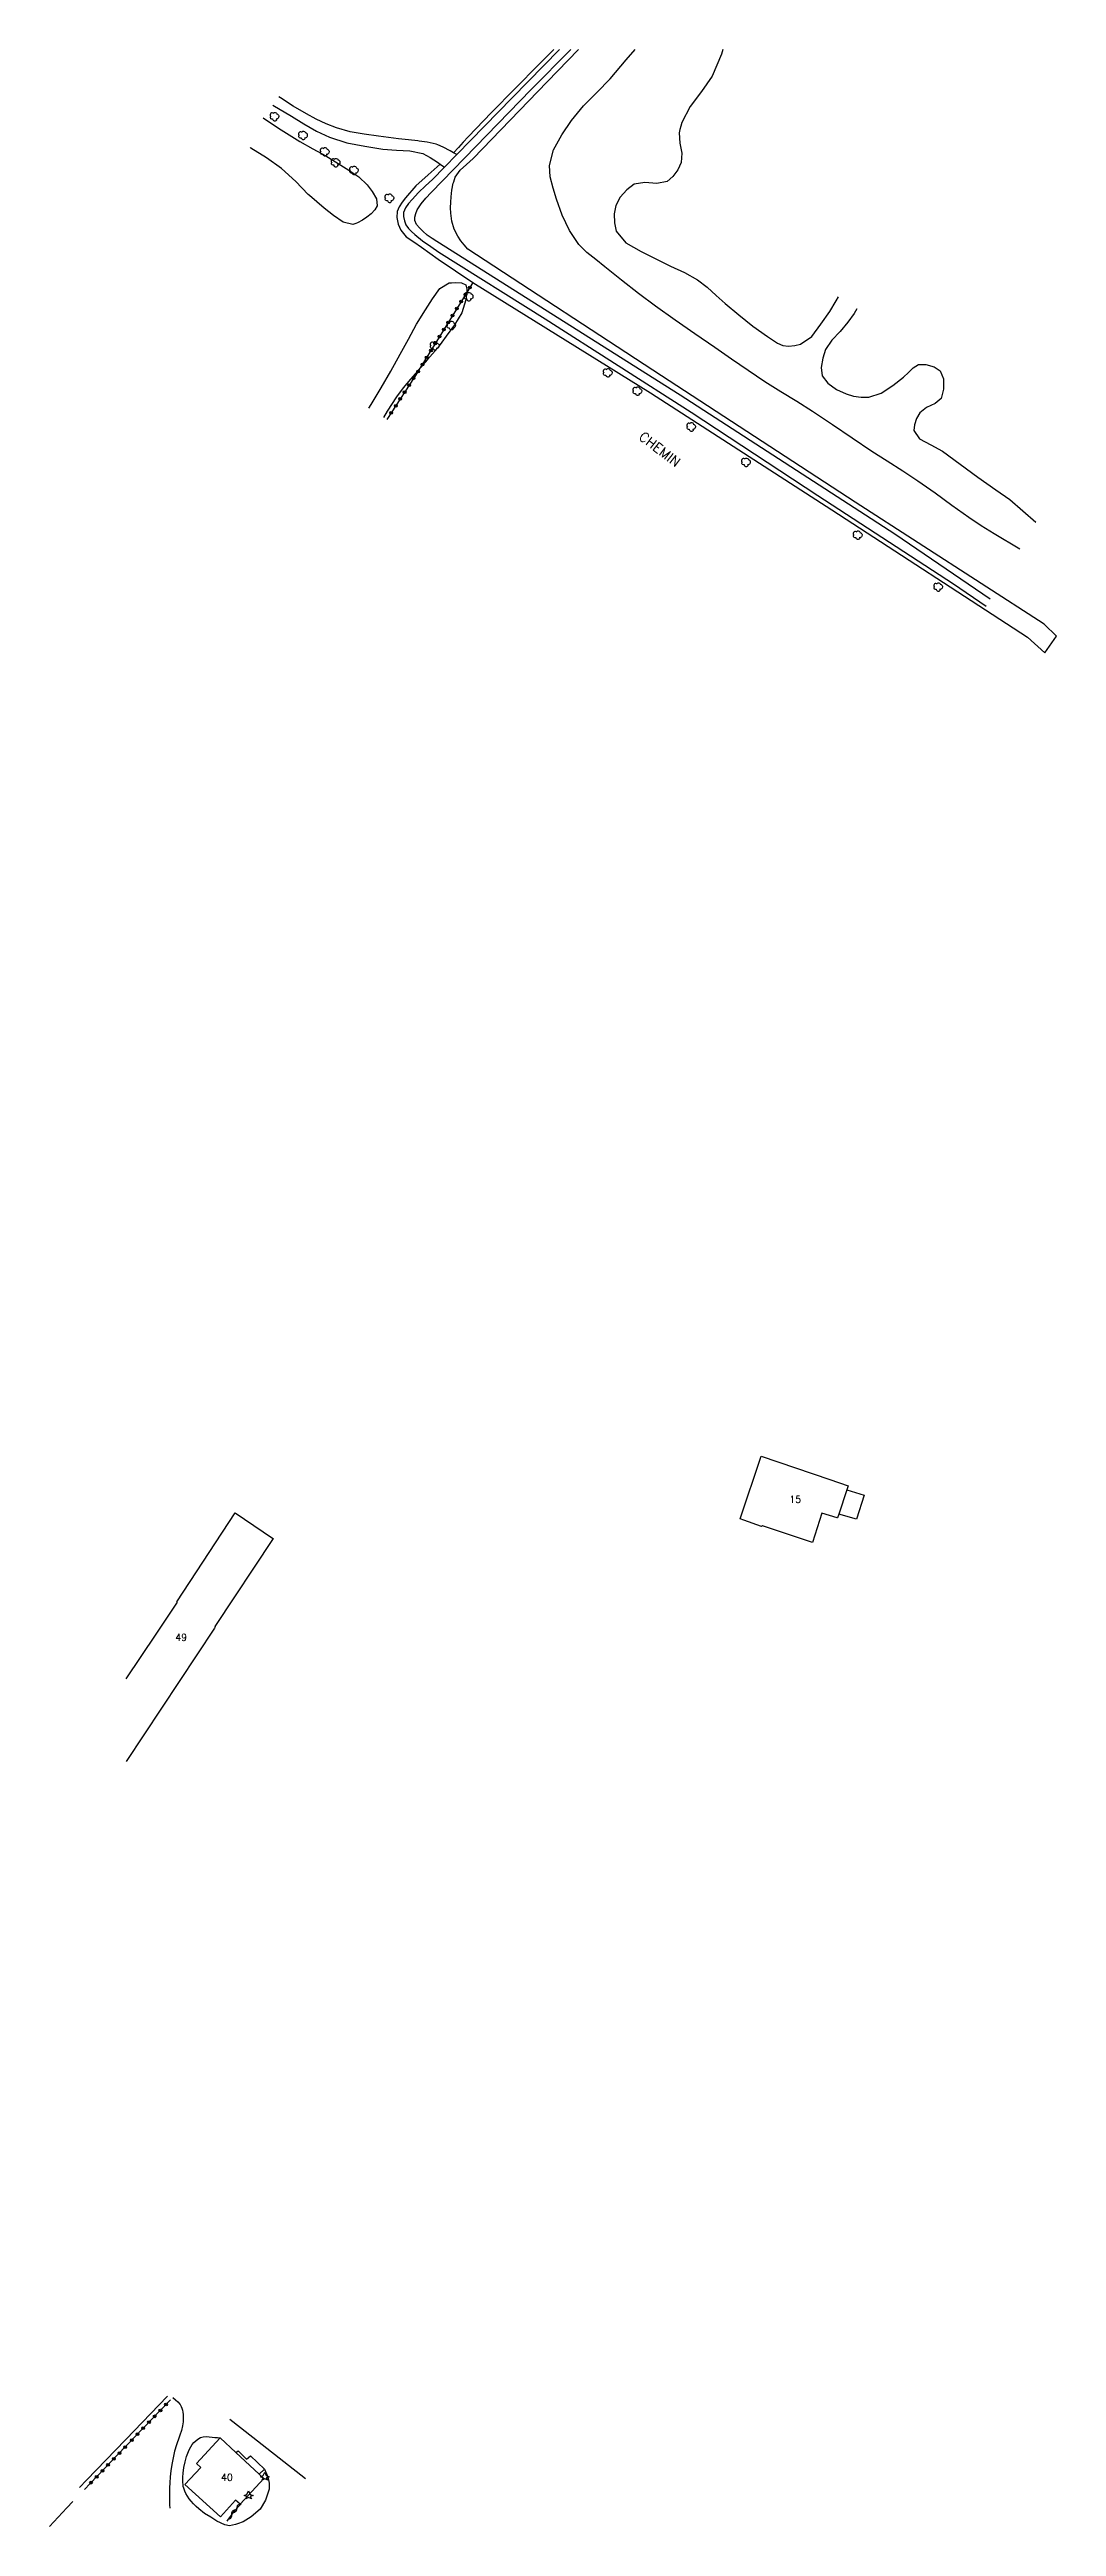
# Model space of a CAD drawing. Header units: millimetres. Extents: x 81000 to 81848, y 145999 to 147000.
# Drawn here: x 81000 to 81183.9, y 146547.6 to 147000 of the extents above; entities that cross this region are included whole.
import ezdxf
from ezdxf.enums import TextEntityAlignment as Align

# ---------------------------------------------------------------- set-up
doc = ezdxf.new("R2010")
doc.units = ezdxf.units.MM
doc.layers.get('0').update_dxf_attribs({"linetype": 'CONTINUOUS'})
for name, color, linetype in [('W0014', 7, 'CONTINUOUS'), ('W0017', 7, 'CONTINUOUS'), ('W0071', 7, 'CONTINUOUS'), ('W0101', 7, 'CONTINUOUS'), ('W0104', 1, 'CONTINUOUS'), ('W0300', 7, 'CONTINUOUS'), ('W0303', 7, 'CONTINUOUS'), ('W0310', 3, 'CONTINUOUS'), ('W0323', 7, 'CONTINUOUS'), ('W0330', 7, 'CONTINUOUS'), ('W0515', 5, 'CONTINUOUS'), ('W0989', 7, 'CONTINUOUS'), ('W0991', 7, 'CONTINUOUS')]:
    doc.layers.add(name, color=color, linetype=linetype)
doc.styles.get("Standard").update_dxf_attribs({"font": 'romans.shx', "width": 0.85})

msp = doc.modelspace()

# ---------------------------------------------------------------- texts
at = {"layer": 'W0989'}
msp.add_text('CHEMIN', height=1.75, rotation=322.4856, dxfattribs=at).set_placement((81111.44, 146927.01), align=Align.MIDDLE_CENTER)
at = {"layer": 'W0991'}
for s, p in [('15', (81136.18, 146735.21)), ('49', (81024.04, 146710.03)), ('40', (81032.4, 146556.61))]:
    msp.add_text(s, height=1.25, dxfattribs=at).set_placement(p, align=Align.MIDDLE_CENTER)

# ---------------------------------------------------------------- blocks, each defined once
blk = doc.blocks.new('T303')
for p, q in [((-0.77, 0), (-0.28, 0.21)), ((-0.28, -0.21), (-0.77, 0)), ((-0.28, 0.21), (0, 0.83)), ((0, 0.83), (0.28, 0.21)), ((0.28, 0.21), (0.83, 0)), ((0.83, 0), (0.28, -0.21)), ((-0.49, -0.63), (-0.28, -0.21)), ((0, -0.35), (-0.49, -0.63)), ((0.56, -0.63), (0, -0.35)), ((0.28, -0.21), (0.56, -0.63))]:
    blk.add_line(p, q)
blk = doc.blocks.new('t310o')
at = {"color": 0, "linetype": 'Continuous'}
for centre, start, end in [((-0.5, 0.38), 216.8699, 323.1304), ((0.5, -0.37), 36.8699, 143.1303)]:
    blk.add_arc(centre, 0.625, start, end, dxfattribs=at)
blk = doc.blocks.new('t323o')
at = {"color": 0, "linetype": 'Continuous'}
for radius in [0.25, 0.15]:
    blk.add_circle((0, 0), radius, dxfattribs=at)
blk = doc.blocks.new('T300')
for p, q in [((-0.8, 0.51), (-0.86, 0.34)), ((-0.86, 0.34), (-0.86, 0.17)), ((-0.86, 0.17), (-0.74, 0.06)), ((-0.69, 0.63), (-0.8, 0.51)), ((-0.8, -0.06), (-0.74, 0.06)), ((-0.74, 0.06), (-0.69, 0.11)), ((-0.57, 0.69), (-0.69, 0.63)), ((-0.46, 0.69), (-0.57, 0.69)), ((-0.29, 0.63), (-0.46, 0.69)), ((-0.29, 0.63), (-0.17, 0.74)), ((-0.23, 0.57), (-0.29, 0.63)), ((-0.17, 0.74), (-0.06, 0.8)), ((-0.06, 0.8), (0.06, 0.8)), ((0.06, 0.8), (0.23, 0.74)), ((0.23, 0.74), (0.34, 0.63)), ((0.34, 0.63), (0.4, 0.51)), ((0.46, 0.46), (0.34, 0.46)), ((0.4, 0.51), (0.4, 0.46)), ((0.57, 0.4), (0.46, 0.46)), ((0.57, 0.4), (0.69, 0.29)), ((0.69, 0.29), (0.74, 0.17)), ((0.74, 0.06), (0.69, -0.17)), ((0.74, 0.17), (0.74, 0.06)), ((-0.8, -0.17), (-0.8, -0.06)), ((-0.8, -0.23), (-0.8, -0.17)), ((-0.74, -0.34), (-0.8, -0.23)), ((-0.69, -0.4), (-0.74, -0.34)), ((-0.51, -0.46), (-0.69, -0.4)), ((-0.4, -0.46), (-0.51, -0.46)), ((-0.4, -0.46), (-0.34, -0.46)), ((-0.34, -0.46), (-0.34, -0.4)), ((-0.34, -0.51), (-0.34, -0.46)), ((-0.29, -0.63), (-0.34, -0.51)), ((-0.17, -0.74), (-0.29, -0.63)), ((-0.06, -0.8), (-0.17, -0.74)), ((0.06, -0.8), (-0.06, -0.8)), ((0.17, -0.74), (0.06, -0.8)), ((0.23, -0.69), (0.17, -0.74)), ((0.29, -0.46), (0.23, -0.46)), ((0.29, -0.63), (0.23, -0.69)), ((0.46, -0.4), (0.29, -0.46)), ((0.34, -0.51), (0.29, -0.63)), ((0.34, -0.51), (0.34, -0.46)), ((0.57, -0.34), (0.46, -0.4)), ((0.63, -0.29), (0.57, -0.34)), ((0.69, -0.17), (0.63, -0.29))]:
    blk.add_line(p, q)

# ---------------------------------------------------------------- linework, layer by layer
at = {"layer": 'W0014'}
for points in [[(81014, 146563.59), (81016.89, 146566.6), (81021.52, 146571.42)], [(81005.5, 146554.76), (81006.77, 146556.08), (81013.9, 146563.49)], [(81013.9, 146563.49), (81014, 146563.59)], [(81000, 146547.64), (81003.16, 146551.02), (81004.25, 146552.19)]]:
    msp.add_lwpolyline(points, dxfattribs=at)
at = {"layer": 'W0017'}
for points in [[(81040.76, 146989.86), (81044.19, 146987.82), (81046.47, 146986.45), (81048.76, 146985.11), (81051.14, 146983.98), (81054.29, 146982.99), (81057.57, 146982.33), (81060.87, 146981.81), (81063.34, 146981.63), (81065.83, 146981.53), (81068.18, 146981.01), (81069.54, 146980.3), (81070.85, 146979.41), (81071.33, 146979.09), (81072.16, 146978.53)], [(81074.4, 146980.82), (81073.79, 146981.15), (81073.14, 146981.5), (81071.89, 146982.17), (81070.94, 146982.57), (81070.6, 146982.71), (81068.96, 146983.1), (81067.49, 146983.29), (81067.26, 146983.31), (81065.56, 146983.5), (81063.74, 146983.72), (81061.91, 146983.92), (81060.08, 146984.15), (81057.49, 146984.53), (81054.91, 146985), (81052.41, 146985.69), (81050.53, 146986.42), (81048.7, 146987.29), (81046.9, 146988.23), (81044.5, 146989.64), (81042.16, 146991.17), (81041.89, 146991.35)], [(81022.52, 146571.21), (81022.99, 146570.79), (81023.46, 146570.38), (81023.85, 146569.91), (81024.02, 146569.58), (81024.16, 146569.24), (81024.28, 146568.89), (81024.36, 146568.5), (81024.41, 146568.11), (81024.43, 146567.71), (81024.41, 146566.86), (81024.39, 146566.73), (81024.28, 146566), (81024.1, 146565.16), (81023.82, 146564.29), (81023.49, 146563.43), (81023.37, 146563.1), (81023.18, 146562.57), (81022.85, 146561.37), (81022.58, 146560.15), (81022.35, 146558.93), (81022.18, 146557.83), (81022.04, 146556.73), (81021.94, 146555.62), (81021.9, 146554.71), (81021.9, 146554.64), (81021.89, 146553.67), (81021.9, 146552.69), (81021.91, 146552.13), (81021.93, 146551.57), (81021.95, 146551.01)], [(81030.56, 146548.61), (81029.43, 146549.32), (81028.3, 146550.04), (81027.24, 146550.84), (81026.76, 146551.29), (81026.29, 146551.75), (81025.86, 146552.24), (81025.5, 146552.68), (81025.17, 146553.15), (81024.88, 146553.64), (81024.68, 146554.11), (81024.51, 146554.61), (81024.43, 146554.95), (81024.39, 146555.11), (81024.32, 146555.86), (81024.35, 146556.62), (81024.41, 146557.38), (81024.54, 146558.41), (81024.74, 146559.43), (81025.03, 146560.43), (81025.25, 146561.04), (81025.49, 146561.63), (81025.8, 146562.2), (81026.06, 146562.59), (81026.35, 146562.97), (81026.69, 146563.3), (81027.11, 146563.61), (81027.59, 146563.86), (81028.08, 146564.02), (81028.6, 146564.07), (81029.15, 146564.02), (81029.69, 146563.96), (81030.18, 146563.92), (81030.68, 146563.87), (81031.18, 146563.81)], [(81046.72, 146556.35), (81034.88, 146565.63), (81032.93, 146567.15)], [(81039.24, 146558.11), (81039.71, 146557.14), (81039.84, 146556.73), (81040.08, 146555.57), (81040.13, 146554.46), (81039.46, 146552.46), (81038.46, 146550.82), (81036.81, 146549.42), (81035.35, 146548.47), (81034.33, 146548.11), (81033.98, 146547.99), (81032.88, 146547.76), (81032.02, 146547.93), (81030.56, 146548.61)]]:
    msp.add_lwpolyline(points, dxfattribs=at)
at = {"layer": 'W0071'}
for points in [[(81171.81, 146899.64), (81154.4, 146911.48), (81115.15, 146936.85), (81070.74, 146964.93), (81069.85, 146965.52), (81068.97, 146966.12), (81068.17, 146966.8), (81067.56, 146967.41), (81067.01, 146968.06), (81066.7, 146968.77), (81066.72, 146969.4), (81066.91, 146970.07), (81067.15, 146970.72), (81067.84, 146971.85), (81068.75, 146972.87), (81069.67, 146973.89), (81087.97, 146992.7), (81095.23, 147000)], [(81093.15, 147000), (81084.47, 146991.17), (81074.4, 146980.82), (81072.16, 146978.53), (81069.94, 146976.26)], [(81069.94, 146976.26), (81068.66, 146975.08), (81067.38, 146973.91), (81066.22, 146972.64), (81065.58, 146971.87), (81064.98, 146971.07), (81064.64, 146970.23), (81064.64, 146969.48), (81064.81, 146968.7), (81065.09, 146967.98), (81065.54, 146967.34), (81066.12, 146966.76), (81066.72, 146966.21), (81068.12, 146965.05), (81069.62, 146964.02), (81071.12, 146962.98), (81090.52, 146950.82), (81117.17, 146933.77), (81140.3, 146918.54), (81165.1, 146902.44), (81171.04, 146898.34)]]:
    msp.add_lwpolyline(points, dxfattribs=at)
at = {"layer": 'W0101'}
for points in [[(81139.31, 146727.32), (81130.18, 146730.4), (81130.03, 146730.28), (81126.79, 146731.43), (81126.12, 146731.67), (81129.96, 146743.1), (81142.5, 146738.86), (81145.88, 146737.72), (81145.63, 146736.96), (81144.16, 146732.52), (81143.93, 146731.82), (81143.86, 146731.84), (81141.06, 146732.71)], [(81031.21, 146549.41), (81024.71, 146555.33), (81027.63, 146558.4), (81026.84, 146559.14), (81031.18, 146563.81), (81034.04, 146561.13), (81038.26, 146557.18), (81039.11, 146556.38), (81034.79, 146551.69), (81033.95, 146552.47)]]:
    msp.add_lwpolyline(points, close=True, dxfattribs=at)
msp.add_lwpolyline([(81014, 146702.42), (81019.45, 146710.59), (81023.35, 146716.45), (81023.23, 146716.52), (81033.91, 146732.75), (81040.74, 146728.14), (81040.85, 146728.07), (81030.16, 146712.03), (81030.26, 146711.93), (81030.11, 146711.7), (81014, 146687.32)], dxfattribs=at)
at = {"layer": 'W0104'}
for points in [[(81145.63, 146736.96), (81148.78, 146735.96), (81147.4, 146731.61), (81144.16, 146732.52)], [(81034.04, 146561.13), (81034.43, 146561.48), (81036, 146559.96)], [(81036, 146559.96), (81036.71, 146560.57), (81039.24, 146558.11), (81038.26, 146557.18)], [(81036, 146559.96), (81036, 146559.96)]]:
    msp.add_lwpolyline(points, dxfattribs=at)
at = {"layer": 'W0310'}
msp.add_lwpolyline([(81034.98, 146551.8), (81033.66, 146550.38), (81032.51, 146548.77), (81032.4, 146548.61)], dxfattribs=at)
at = {"layer": 'W0323'}
for points in [[(81077.3, 146957.44), (81076.19, 146955.63), (81067.69, 146941.84), (81067.37, 146941.32), (81061.58, 146932.41)], [(81014, 146562.34), (81021.79, 146570.45), (81022.09, 146570.76)], [(81006.37, 146554.4), (81007.42, 146555.49), (81013.9, 146562.24)], [(81013.9, 146562.24), (81014, 146562.34)]]:
    msp.add_lwpolyline(points, dxfattribs=at)
at = {"layer": 'W0330'}
for points in [[(81092.07, 147000), (81089.38, 146997.29), (81085.05, 146992.9), (81080.71, 146988.52), (81076.45, 146984.06), (81075.56, 146983.09), (81074.67, 146982.12), (81073.79, 146981.15)], [(81077.35, 146980.12), (81084.11, 146987.1), (81090.88, 146994.08), (81096.61, 147000)], [(81077.3, 146957.44), (81109.77, 146937.3), (81142.85, 146915.94), (81178.62, 146892.69), (81181.77, 146889.84), (81183.89, 146892.84), (81181.65, 146895.05), (81147.11, 146917.33), (81111.77, 146940.43), (81076.4, 146963.57), (81075.75, 146964.33), (81075.1, 146965.08), (81074.54, 146965.89), (81073.92, 146967.21), (81073.49, 146968.65), (81073.26, 146970.11), (81073.22, 146971.1), (81073.26, 146972.11), (81073.36, 146973.11), (81073.5, 146974.34), (81073.71, 146975.57), (81073.81, 146975.86), (81074.1, 146976.7), (81074.99, 146977.94), (81076.17, 146979.03), (81077.35, 146980.12)], [(81071.33, 146979.09), (81069.12, 146977.1), (81066.91, 146975.1), (81064.99, 146972.89), (81064.4, 146972.1), (81063.84, 146971.29), (81063.48, 146970.44), (81063.43, 146969.3), (81063.69, 146968.1), (81064.13, 146967.01), (81065.14, 146965.82), (81066.53, 146964.86), (81067.93, 146963.92), (81071, 146961.69), (81074.15, 146959.56), (81077.3, 146957.44)]]:
    msp.add_lwpolyline(points, dxfattribs=at)
at = {"layer": 'W0515'}
for points in [[(81177.19, 146908.73), (81172.49, 146911.55), (81170.17, 146913.02), (81167.87, 146914.52), (81164.77, 146916.73), (81161.71, 146918.98), (81158.6, 146921.18), (81155.81, 146923.02), (81152.98, 146924.8), (81150.17, 146926.61), (81146.56, 146929.03), (81142.97, 146931.48), (81139.35, 146933.88), (81136.45, 146935.7), (81133.54, 146937.48), (81130.65, 146939.3), (81127.58, 146941.36), (81124.54, 146943.48), (81121.51, 146945.59), (81117.87, 146948.07), (81114.24, 146950.56), (81110.66, 146953.11), (81107.54, 146955.47), (81104.47, 146957.88), (81101.44, 146960.34), (81099.77, 146961.65), (81098.12, 146962.96), (81096.65, 146964.42), (81094.95, 146966.94), (81093.64, 146969.75), (81092.6, 146972.67), (81091.96, 146974.7), (81091.45, 146976.77), (81091.31, 146978.8), (81092.05, 146981.67), (81093.58, 146984.43), (81095.33, 146987.05), (81097.49, 146989.71), (81099.94, 146992.18), (81102.37, 146994.67), (81105.32, 146998.09), (81106.93, 147000)], [(81122.97, 147000), (81122.69, 146999.14), (81121.01, 146995.11), (81119.08, 146992.32), (81116.99, 146989.61), (81115.47, 146986.65), (81115.29, 146986.03), (81115.13, 146985.39), (81115.01, 146984.76), (81115.1, 146982.93), (81115.45, 146981.07), (81115.35, 146979.35), (81114.74, 146978.05), (81113.84, 146976.83), (81112.79, 146975.9), (81110.91, 146975.52), (81108.73, 146975.7), (81106.79, 146975.4), (81105.42, 146974.4), (81104.22, 146973.04), (81103.43, 146971.54), (81103.13, 146970), (81103.17, 146968.34), (81103.5, 146966.83), (81105.25, 146964.68), (81108.07, 146963.1), (81110.96, 146961.65), (81113.43, 146960.42), (81115.96, 146959.29), (81118.36, 146957.96), (81120.09, 146956.6), (81121.73, 146955.1), (81123.39, 146953.63), (81125.9, 146951.53), (81128.45, 146949.48), (81131.12, 146947.61), (81132.02, 146946.97), (81132.94, 146946.35), (81133.91, 146945.95), (81134.98, 146945.85), (81136.09, 146945.96), (81137.13, 146946.21), (81139.21, 146947.61), (81140.88, 146949.85), (81142.49, 146952.14), (81143.66, 146954.11), (81144.07, 146954.82)], [(81039.02, 146987.55), (81041.84, 146985.66), (81045.71, 146983.2), (81048.06, 146981.86), (81050.43, 146980.56), (81052.74, 146979.16), (81054.64, 146977.99), (81056.5, 146976.77), (81058.03, 146975.27), (81058.93, 146974.05), (81059.7, 146972.72), (81059.85, 146971.48), (81059.43, 146970.73), (81058.73, 146970.01), (81057.97, 146969.39), (81057.15, 146968.82), (81056.26, 146968.35), (81055.95, 146968.25), (81055.38, 146968.07), (81053.6, 146968.46), (81051.85, 146969.71), (81050.17, 146971.04), (81047.47, 146973.32), (81047.24, 146973.55), (81044.98, 146975.87), (81042.35, 146978.27), (81039.61, 146980.21), (81036.76, 146982.01), (81036.61, 146982.1)], [(81058.32, 146934.52), (81058.76, 146935.18), (81060.57, 146938.21), (81062.32, 146941.29), (81064.06, 146944.36), (81065.53, 146947.11), (81067, 146949.87), (81068.67, 146952.48), (81069.93, 146954.45), (81071.29, 146956.34), (81072.97, 146957.38), (81073.41, 146957.42), (81074.05, 146957.48), (81075.21, 146957.4), (81076.01, 146957.01), (81076.23, 146956.25), (81076.19, 146955.63), (81076.16, 146955.25), (81076.02, 146954.26), (81075.27, 146951.93), (81073.93, 146949.74), (81072.46, 146947.65), (81070.83, 146945.48), (81069.05, 146943.42), (81067.69, 146941.84), (81067.26, 146941.35), (81065.93, 146939.78), (81064.6, 146938.22), (81063.34, 146936.6), (81061.64, 146933.98), (81060.98, 146932.8)], [(81147.42, 146952.66), (81146.92, 146951.82), (81145.79, 146950.2), (81144.4, 146948.52), (81142.85, 146946.95), (81141.71, 146945.2), (81141.21, 146943.61), (81140.93, 146941.91), (81141.12, 146940.42), (81142.13, 146939.04), (81143.74, 146937.92), (81145.48, 146937.11), (81146.82, 146936.72), (81148.25, 146936.52), (81149.63, 146936.54), (81151.87, 146937.25), (81153.98, 146938.63), (81155.97, 146940.16), (81156.86, 146941.01), (81157.73, 146941.89), (81158.67, 146942.45), (81160.06, 146942.47), (81161.55, 146942.04), (81162.65, 146941.31), (81163.25, 146939.85), (81163.29, 146937.95), (81162.83, 146936.3), (81161.72, 146935.35), (81160.16, 146934.61), (81158.92, 146933.64), (81158.35, 146932.61), (81157.94, 146931.46), (81157.83, 146930.4), (81158.87, 146928.92), (81160.97, 146927.79), (81163.06, 146926.65), (81166.31, 146924.29), (81169.56, 146921.93), (81172.8, 146919.58), (81175.35, 146917.81), (81180.14, 146913.71)]]:
    msp.add_lwpolyline(points, dxfattribs=at)

# ---------------------------------------------------------------- block references
at = {"layer": 'W0300'}
for p in [(81041.13, 146987.73), (81046.34, 146984.3), (81050.3, 146981.3), (81052.3, 146979.32), (81055.63, 146977.9), (81062.12, 146972.82), (81076.59, 146954.85), (81073.41, 146949.58), (81070.39, 146945.88), (81101.99, 146940.94), (81107.4, 146937.59), (81117.23, 146931.06), (81127.24, 146924.6), (81147.64, 146911.29), (81162.33, 146901.82)]:
    msp.add_blockref('T300', p, dxfattribs=at)
at = {"layer": 'W0303'}
for p in [(81039.31, 146556.72), (81036.33, 146553.3)]:
    msp.add_blockref('T303', p, dxfattribs=at)
at = {"layer": 'W0310'}
for p, rotation in [((81033.27, 146549.83), 234.4420787344504), ((81034.22, 146550.98), 227.2290124422071)]:
    msp.add_blockref('t310o', p, dxfattribs=dict(at, rotation=rotation))
at = {"layer": 'W0323'}
for p, rotation in [((81074.39, 146952.71), 238.3470771553467), ((81075.17, 146953.98), 238.3470771553467), ((81075.96, 146955.26), 238.3470771553467), ((81076.75, 146956.54), 238.3465239257613), ((81072.03, 146948.88), 238.3470771553467), ((81072.81, 146950.15), 238.3470771553467), ((81073.6, 146951.43), 238.3470771553467), ((81068.88, 146943.77), 238.3470771553467), ((81069.66, 146945.05), 238.3470771553467), ((81070.45, 146946.32), 238.3470771553467), ((81071.24, 146947.6), 238.3470771553467), ((81066.48, 146939.96), 237.0092772785088), ((81067.3, 146941.22), 237.0092772785088), ((81068.09, 146942.49), 238.3470771553467), ((81063.22, 146934.93), 237.0092772785088), ((81064.03, 146936.19), 237.0092772785088), ((81064.85, 146937.44), 237.0092772785088), ((81065.67, 146938.7), 237.0092772785088), ((81062.4, 146933.67), 237.0092772785088), ((81020.24, 146568.83), 46.14910609306629), ((81021.27, 146569.91), 46.14910609306629), ((81016.08, 146564.5), 46.14910609306629), ((81017.12, 146565.59), 46.14910609306629), ((81018.16, 146566.67), 46.14910609306629), ((81019.2, 146567.75), 46.14910609306629), ((81011.72, 146559.97), 46.15536668606504), ((81012.76, 146561.05), 46.15536668606504), ((81013.8, 146562.13), 46.15536668606504), ((81015.04, 146563.42), 46.14910609306629), ((81007.57, 146555.64), 46.15536668606504), ((81008.61, 146556.73), 46.15536668606504), ((81009.65, 146557.81), 46.15536668606504), ((81010.68, 146558.89), 46.15536668606504)]:
    msp.add_blockref('t323o', p, dxfattribs=dict(at, rotation=rotation))

msp.set_redraw_order([(e.dxf.handle, doc.entitydb.next_handle()) for e in msp.query("TEXT MTEXT ATTDEF DIMENSION ARC_DIMENSION")])  # texts and dimensions are drawn at this point

doc.saveas('drawing.dxf')
